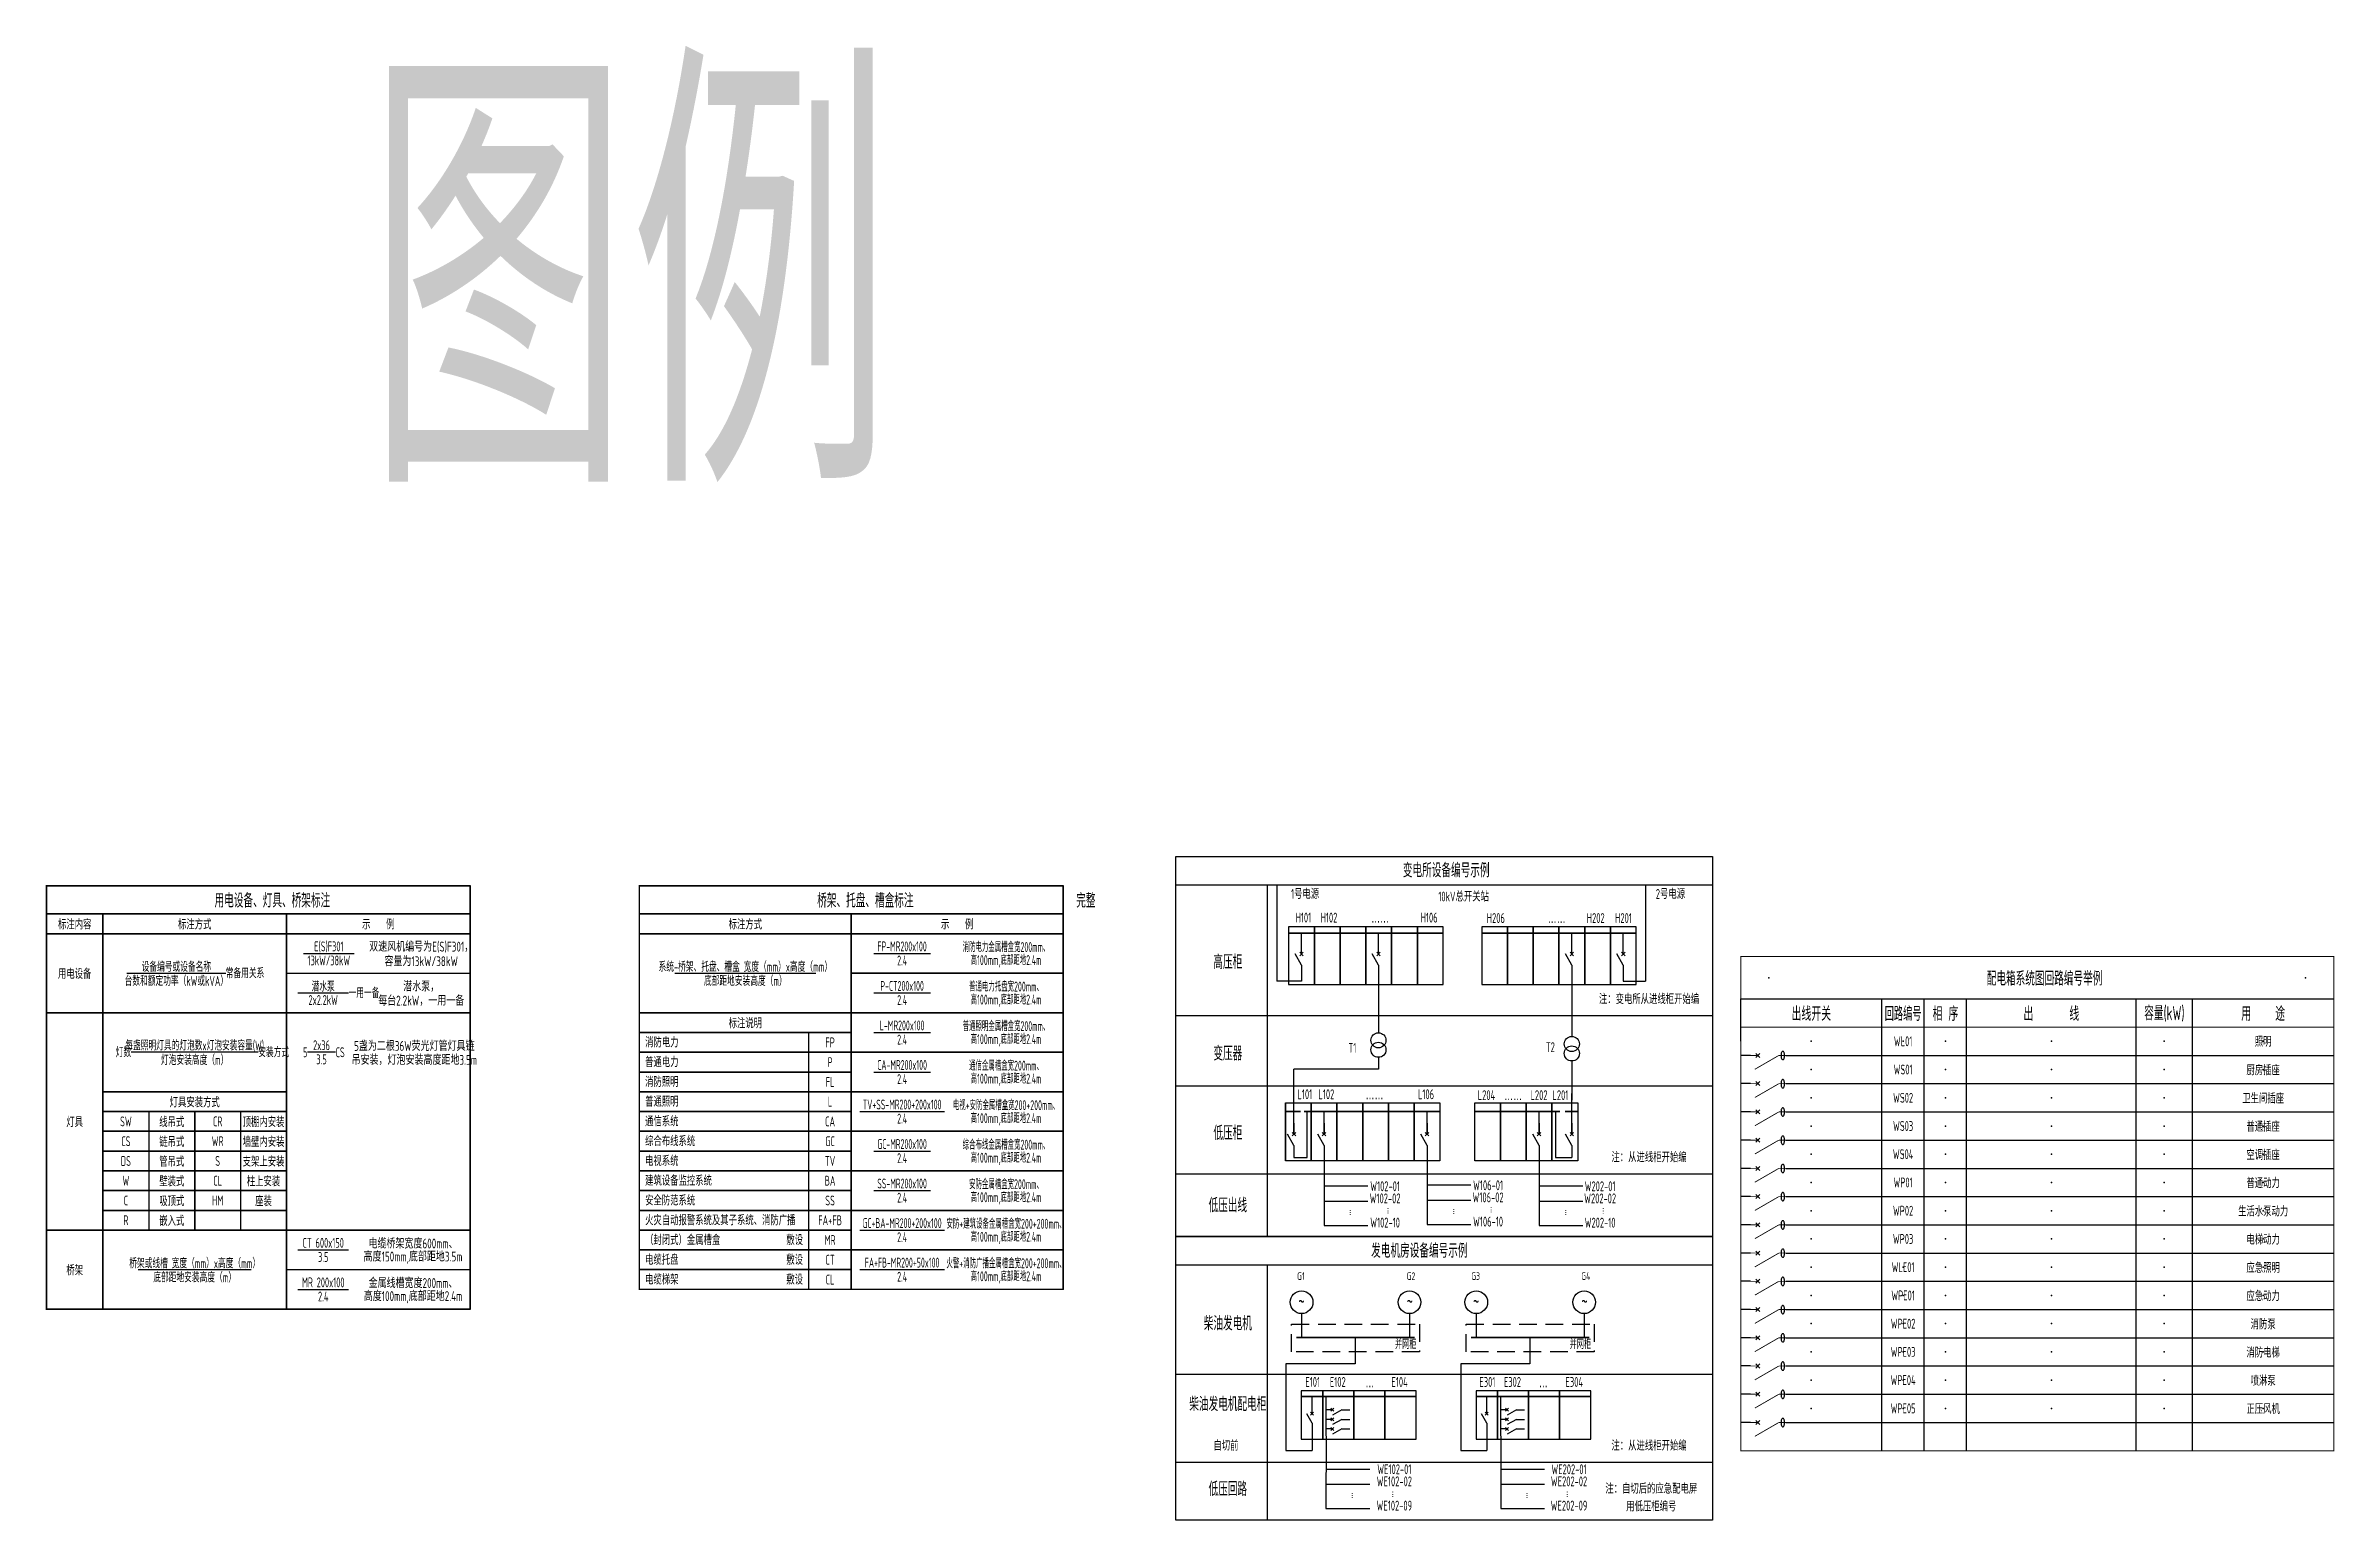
# Model space of a CAD drawing. Header units: millimetres. Extents: x -714894 to -525595, y 3400 to 234118.
# Drawn here: x -647370 to -566327, y 181895 to 234118 of the extents above; entities that cross this region are included whole.
import ezdxf
from ezdxf.enums import TextEntityAlignment as Align

# ---------------------------------------------------------------- set-up
doc = ezdxf.new("R2010")
doc.units = ezdxf.units.MM
doc.header["$LTSCALE"] = 500
doc.linetypes.add('HIDDEN', pattern=[0.375, 0.25, -0.125])
for name, color, linetype in [('0E-SY-L', 7, 'Continuous'), ('E-POWR-DEVC', 3, 'Continuous'), ('E-POWR-EQPM', 3, 'Continuous'), ('E-UNIV-AB', 10, 'Continuous'), ('E-UNIV-DIAG', 2, 'Continuous'), ('E-UNIV-NOTE', 6, 'Continuous'), ('E-UNIV-WIRE', 4, 'Continuous')]:
    doc.layers.add(name, color=color, linetype=linetype)
doc.styles.get("Standard").update_dxf_attribs({"font": '', "width": 0.7})
doc.styles.add('TH-STYLE3', font='tssdeng.shx', dxfattribs={"width": 0.65, "bigfont": 'tssdchn.shx'})
doc.styles.get('Standard').set_extended_font_data('SimSun')

msp = doc.modelspace()

# ---------------------------------------------------------------- texts
at = {"layer": '0E-SY-L', "color": 3, "ltscale": 1.5, "style": 'TH-STYLE3', "width": 0.65}
msp.add_text('…', height=267, rotation=90, dxfattribs=at).set_placement((-593525, 192792), align=Align.CENTER)
at = {"layer": 'E-POWR-EQPM', "style": 'TH-STYLE3', "width": 0.65}
for p in [(-601148, 192794), (-597493, 192829), (-601080, 182770), (-594893, 182770)]:
    msp.add_text('…', height=267, rotation=90, dxfattribs=at).set_placement(p, align=Align.CENTER)
at = {"layer": 'E-POWR-EQPM', "linetype": 'HIDDEN', "ltscale": 1.5, "style": 'TH-STYLE3', "width": 0.65}
for p in [(-602901, 189368), (-599064, 189368), (-596715, 189368), (-592878, 189368)]:
    msp.add_text('~', height=533, dxfattribs=at).set_placement(p, align=Align.CENTER)
at = {"layer": 'E-UNIV-NOTE', "style": 'TH-STYLE3'}
for s, height, width, p in [('图例', 14000, 0.7, (-626685, 226390)), ('变电所设备编号示例', 500, 0.65, (-597775, 204942)), ('用电设备、灯具、桥架标注', 500, 0.65, (-639345, 203870)), ('桥架、托盘、槽盒标注', 500, 0.65, (-618345, 203870)), ('完整', 500, 0.65, (-610535, 203870)), ('标注内容', 350, 0.65, (-646345, 203020)), ('标注方式', 350, 0.65, (-642095, 203020)), ('示    例', 350, 0.65, (-635595, 203020)), ('标注方式', 350, 0.65, (-622595, 203020)), ('示    例', 350, 0.65, (-615095, 203020)), ('13kW/38kW', 350, 0.6, (-637345, 201720)), ('E(S)F301', 350, 0.6, (-637345, 202220)), ('双速风机编号为E(S)F301，', 350, 0.7, (-634074, 202220)), ('容量为13kW/38kW', 350, 0.7, (-634074, 201720)), ('FP-MR200x100', 350, 0.5, (-617043, 202220)), ('2.4', 350, 0.5, (-617043, 201720)), ('消防电力金属槽盒宽200mm、', 350, 0.5, (-613363, 202220)), ('高100mm,底部距地2.4m', 350, 0.5, (-613363, 201720)), ('高压柜', 500, 0.65, (-605508, 201694)), ('用电设备', 350, 0.65, (-646345, 201270)), ('台数和额定功率（kW或kVA）', 350, 0.6, (-642745, 201020)), ('设备编号或设备名称', 350, 0.6, (-642745, 201520)), ('潜水泵', 350, 0.6, (-637545, 200820)), ('潜水泵，', 350, 0.7, (-634074, 200820)), ('系统-桥架、托盘、槽盒 宽度（mm）x高度（mm）', 350, 0.6, (-622595, 201520)), ('底部距地安装高度（m）', 350, 0.6, (-622595, 201020)), ('P-CT200x100', 350, 0.5, (-617043, 200820)), ('普通电力托盘宽200mm、', 350, 0.5, (-613363, 200820)), ('配电箱系统图回路编号举例', 500, 0.65, (-576585, 201108)), ('2x2.2kW', 350, 0.6, (-637545, 200320)), ('每台2.2kW，一用一备', 350, 0.7, (-634074, 200320)), ('2.4', 350, 0.5, (-617043, 200320)), ('高100mm,底部距地2.4m', 350, 0.5, (-613363, 200320)), ('标注说明', 350, 0.65, (-622595, 199520)), ('L-MR200x100', 350, 0.5, (-617043, 199420)), ('普通照明金属槽盒宽200mm、', 350, 0.5, (-613363, 199420)), ('出线开关', 500, 0.7, (-584845, 199858)), ('回路编号', 500, 0.5, (-581595, 199858)), ('相 序', 500, 0.7, (-580095, 199858)), ('出      线', 500, 0.7, (-576345, 199858)), ('容量(kW)', 500, 0.6, (-572345, 199858)), ('用    途', 500, 0.7, (-568845, 199858)), ('每盏照明灯具的灯泡数x灯泡安装容量(W)', 350, 0.6, (-642095, 198720)), ('2x36', 350, 0.6, (-637604, 198720)), ('5盏为二根36W荧光灯管灯具链', 350, 0.7, (-634318, 198720)), ('FP', 350, 0.65, (-619595, 198820)), ('2.4', 350, 0.5, (-617043, 198920)), ('高100mm,底部距地2.4m', 350, 0.5, (-613363, 198920)), ('变压器', 500, 0.65, (-605508, 198456)), ('WL01', 350, 0.65, (-581595, 198858)), ('照明', 350, 0.65, (-568845, 198858)), ('灯泡安装高度（m）', 350, 0.6, (-642095, 198220)), ('3.5', 350, 0.6, (-637604, 198220)), ('吊安装，灯泡安装高度距地3.5m', 350, 0.7, (-634318, 198220)), ('P', 350, 0.65, (-619595, 198120)), ('CA-MR200x100', 350, 0.5, (-617043, 198020)), ('通信金属槽盒宽200mm、', 350, 0.5, (-613363, 198020)), ('高100mm,底部距地2.4m', 350, 0.5, (-613363, 197520)), ('WS01', 350, 0.65, (-581595, 197858)), ('厨房插座', 350, 0.65, (-568845, 197858)), ('FL', 350, 0.65, (-619595, 197420)), ('2.4', 350, 0.5, (-617043, 197520)), ('WS02', 350, 0.65, (-581595, 196858)), ('卫生间插座', 350, 0.65, (-568845, 196858)), ('灯具', 350, 0.65, (-646345, 196020)), ('SW', 350, 0.65, (-644532, 196020)), ('线吊式', 350, 0.65, (-642907, 196020)), ('灯具安装方式', 350, 0.65, (-642095, 196720)), ('CR', 350, 0.65, (-641282, 196020)), ('顶棚内安装', 350, 0.65, (-639657, 196020)), ('CA', 350, 0.65, (-619595, 196020)), ('L', 350, 0.65, (-619595, 196720)), ('TV+SS-MR200+200x100', 350, 0.5, (-617043, 196620)), ('2.4', 350, 0.5, (-617043, 196120)), ('电视+安防金属槽盒宽200+200mm、', 350, 0.5, (-613363, 196620)), ('高100mm,底部距地2.4m', 350, 0.5, (-613363, 196120)), ('CS', 350, 0.65, (-644532, 195320)), ('链吊式', 350, 0.65, (-642907, 195320)), ('WR', 350, 0.65, (-641282, 195320)), ('墙壁内安装', 350, 0.65, (-639657, 195320)), ('GC', 350, 0.65, (-619595, 195320)), ('GC-MR200x100', 350, 0.5, (-617043, 195220)), ('综合布线金属槽盒宽200mm、', 350, 0.5, (-613363, 195220)), ('低压柜', 500, 0.65, (-605508, 195636)), ('WS03', 350, 0.65, (-581595, 195858)), ('普通插座', 350, 0.65, (-568845, 195858)), ('DS', 350, 0.65, (-644532, 194620)), ('管吊式', 350, 0.65, (-642907, 194620)), ('S', 350, 0.65, (-641282, 194620)), ('支架上安装', 350, 0.65, (-639657, 194620)), ('TV', 350, 0.65, (-619595, 194620)), ('2.4', 350, 0.5, (-617043, 194720)), ('高100mm,底部距地2.4m', 350, 0.5, (-613363, 194720)), ('WS04', 350, 0.65, (-581595, 194858)), ('空调插座', 350, 0.65, (-568845, 194858)), ('W', 350, 0.65, (-644532, 193920)), ('壁装式', 350, 0.65, (-642907, 193920)), ('CL', 350, 0.65, (-641282, 193920)), ('柱上安装', 350, 0.65, (-639657, 193920)), ('BA', 350, 0.65, (-619595, 193920)), ('SS-MR200x100', 350, 0.5, (-617043, 193820)), ('安防金属槽盒宽200mm、', 350, 0.5, (-613363, 193820)), ('WP01', 350, 0.65, (-581595, 193858)), ('普通动力', 350, 0.65, (-568845, 193858)), ('C', 350, 0.65, (-644532, 193220)), ('吸顶式', 350, 0.65, (-642907, 193220)), ('HM', 350, 0.65, (-641282, 193220)), ('座装', 350, 0.65, (-639657, 193220)), ('SS', 350, 0.65, (-619595, 193220)), ('2.4', 350, 0.5, (-617043, 193320)), ('高100mm,底部距地2.4m', 350, 0.5, (-613363, 193320)), ('低压出线', 500, 0.65, (-605508, 193076)), ('WP02', 350, 0.65, (-581595, 192858)), ('生活水泵动力', 350, 0.65, (-568845, 192858)), ('R', 350, 0.65, (-644532, 192520)), ('嵌入式', 350, 0.65, (-642907, 192520)), ('FA+FB', 350, 0.65, (-619595, 192520)), ('GC+BA-MR200+200x100', 350, 0.5, (-617043, 192420)), ('2.4', 350, 0.5, (-617043, 191920)), ('安防+建筑设备金属槽盒宽200+200mm、', 350, 0.5, (-613363, 192420)), ('高100mm,底部距地2.4m', 350, 0.5, (-613363, 191920)), ('CT 600x150', 350, 0.6, (-637543, 191720)), ('3.5', 350, 0.6, (-637543, 191220)), ('高度150mm,底部距地3.5m', 350, 0.7, (-634363, 191220)), ('电缆桥架宽度600mm、', 350, 0.7, (-634363, 191720)), ('MR', 350, 0.65, (-619595, 191820)), ('CT', 350, 0.65, (-619595, 191120)), ('发电机房设备编号示例', 500, 0.65, (-598726, 191467)), ('WP03', 350, 0.65, (-581595, 191858)), ('电梯动力', 350, 0.65, (-568845, 191858)), ('桥架', 350, 0.65, (-646345, 190770)), ('桥架或线槽 宽度（mm）x高度（mm）', 350, 0.6, (-642095, 191020)), ('底部距地安装高度（m）', 350, 0.6, (-642095, 190520)), ('MR 200x100', 350, 0.6, (-637543, 190320)), ('金属线槽宽度200mm、', 350, 0.7, (-634363, 190320)), ('CL', 350, 0.65, (-619595, 190420)), ('FA+FB-MR200+50x100', 350, 0.5, (-617043, 191020)), ('2.4', 350, 0.5, (-617043, 190520)), ('火警+消防广播金属槽盒宽200+200mm、', 350, 0.5, (-613363, 191020)), ('高100mm,底部距地2.4m', 350, 0.5, (-613363, 190520)), ('WLE01', 350, 0.65, (-581595, 190858)), ('应急照明', 350, 0.65, (-568845, 190858)), ('2.4', 350, 0.6, (-637543, 189820)), ('高度100mm,底部距地2.4m', 350, 0.7, (-634363, 189820)), ('WPE01', 350, 0.65, (-581595, 189858)), ('应急动力', 350, 0.65, (-568845, 189858)), ('柴油发电机', 500, 0.65, (-605508, 188894)), ('WPE02', 350, 0.65, (-581595, 188858)), ('消防泵', 350, 0.65, (-568845, 188858)), ('WPE03', 350, 0.65, (-581595, 187858)), ('消防电梯', 350, 0.65, (-568845, 187858)), ('WPE04', 350, 0.65, (-581595, 186858)), ('喷淋泵', 350, 0.65, (-568845, 186858)), ('柴油发电机配电柜', 500, 0.65, (-605508, 186037)), ('WPE05', 350, 0.65, (-581595, 185858)), ('正压风机', 350, 0.65, (-568845, 185858)), ('低压回路', 500, 0.65, (-605508, 183027))]:
    msp.add_text(s, height=height, dxfattribs=dict(at, width=width)).set_placement(p, align=Align.MIDDLE)
at = {"layer": 'E-UNIV-NOTE', "style": 'TH-STYLE3', "width": 0.65}
for s, p in [('1号电源', (-602773, 203902)), ('2号电源', (-589835, 203902)), ('10kV总开关站', (-597158, 203810)), ('H101', (-602834, 203064)), ('H102', (-601927, 203064)), ('……', (-600117, 203064)), ('H106', (-598380, 203064)), ('H206', (-596018, 203048)), ('……', (-593863, 203048)), ('H202', (-592481, 203048)), ('H201', (-591496, 203048)), ('注：变电所从进线柜开始编', (-590592, 200178)), ('T1', (-601097, 198449)), ('T2', (-594087, 198476)), ('L101', (-602781, 196808)), ('L102', (-602019, 196808)), ('L106', (-598490, 196808)), ('L204', (-596349, 196776)), ('L202', (-594488, 196776)), ('L201', (-593731, 196776)), ('……', (-600314, 196808)), ('……', (-595406, 196776)), ('注：从进线柜开始编', (-590592, 194576)), ('W102-01', (-599940, 193549)), ('W106-01', (-596293, 193584)), ('W202-01', (-592325, 193548)), ('W102-02', (-599940, 193120)), ('W106-02', (-596293, 193155)), ('W202-02', (-592325, 193119)), ('W102-10', (-599940, 192262)), ('W106-10', (-596293, 192297)), ('W202-10', (-592325, 192260)), ('E101', (-602504, 186618)), ('E102', (-601615, 186618)), ('…', (-600482, 186604)), ('E104', (-599427, 186618)), ('E301', (-596317, 186618)), ('E302', (-595429, 186618)), ('…', (-594336, 186604)), ('E304', (-593241, 186618)), ('自切前', (-605576, 184362)), ('注：从进线柜开始编', (-590592, 184362)), ('WE102-02', (-599612, 183097)), ('WE102-01', (-599612, 183526)), ('WE202-02', (-593426, 183097)), ('WE202-01', (-593426, 183526)), ('注：自切后的应急配电屏', (-590513, 182837)), ('WE102-09', (-599612, 182238)), ('WE202-09', (-593426, 182238)), ('用低压柜编号', (-590513, 182210))]:
    msp.add_text(s, height=350, dxfattribs=at).set_placement(p, align=Align.CENTER)
at = {"layer": 'E-UNIV-NOTE', "style": 'TH-STYLE3'}
for s, width, p in [('常备用关系', 0.6, (-640995, 201270)), ('一用一备', 0.6, (-636645, 200570)), ('安装方式', 0.6, (-639845, 198470)), ('CS', 0.6, (-637104, 198470)), ('消防电力', 0.65, (-626145, 198820)), ('普通电力', 0.65, (-626145, 198120)), ('消防照明', 0.65, (-626145, 197420)), ('通信系统', 0.65, (-626145, 196020)), ('普通照明', 0.65, (-626145, 196720)), ('综合布线系统', 0.65, (-626145, 195320)), ('电视系统', 0.65, (-626145, 194620)), ('建筑设备监控系统', 0.65, (-626145, 193920)), ('安全防范系统', 0.65, (-626145, 193220)), ('火灾自动报警系统及其子系统、消防广播', 0.65, (-626145, 192520)), ('电缆托盘', 0.65, (-626145, 191120)), ('（封闭式）金属槽盒', 0.65, (-626145, 191820)), ('敷设', 0.65, (-621145, 191820)), ('敷设', 0.65, (-621145, 191120)), ('电缆梯架', 0.65, (-626145, 190420)), ('敷设', 0.65, (-621145, 190420))]:
    msp.add_text(s, height=350, dxfattribs=dict(at, width=width)).set_placement(p, align=Align.MIDDLE_LEFT)
at = {"layer": 'E-UNIV-NOTE', "style": 'TH-STYLE3', "width": 0.6}
for s, p in [('灯数', (-644345, 198470)), ('5', (-638104, 198470))]:
    msp.add_text(s, height=350, dxfattribs=at).set_placement(p, align=Align.MIDDLE_RIGHT)
at = {"layer": 'E-UNIV-NOTE', "style": 'TH-STYLE3', "width": 0.65}
for p in [(-599816, 192849), (-596160, 192884), (-592192, 192848), (-599649, 182818), (-593463, 182818)]:
    msp.add_text('…', height=267, rotation=90, dxfattribs=at).set_placement(p, align=Align.CENTER)
at = {"layer": 'E-UNIV-NOTE', "linetype": 'Continuous', "style": 'TH-STYLE3', "width": 0.65}
for s, height, p in [('G1', 266.7, (-602919, 190408)), ('G2', 266.7, (-599020, 190408)), ('G3', 266.7, (-596733, 190408)), ('G4', 266.7, (-592833, 190408)), ('并网柜', 300, (-599208, 187965)), ('并网柜', 300, (-593022, 187965))]:
    msp.add_text(s, height=height, dxfattribs=at).set_placement(p, align=Align.CENTER)

# ---------------------------------------------------------------- blocks, each defined once
blk = doc.blocks.new('E-BQR101')
at = {"color": 3}
for p, q in [((-0.71, -3.21), (0.71, -1.79)), ((-0.71, -1.79), (0.71, -3.21))]:
    blk.add_line(p, q, dxfattribs=at)
at = {"color": 3, "const_width": 0.3}
for points in [[(0, 0), (0, -2.5)], [(0, -10), (-4.91, -1.5)], [(0, -10), (0, -12.5)]]:
    blk.add_lwpolyline(points, dxfattribs=at)
at = {"color": 3}
blk.add_lwpolyline([(-1.52, -11.39, 0.197687), (-1.44, -11.59, 0.098837), (-1.08, -11.83, 0.056196), (-0.64, -11.95, 0.042901), (-0.04, -12.01, 0.042901), (0.56, -11.95, 0.056196), (1.01, -11.83, 0.098837), (1.36, -11.59, 0.197687), (1.44, -11.39, 0.197687), (1.36, -11.19, 0.098837), (1.01, -10.95, 0.056196), (0.56, -10.82, 0.042901), (-0.04, -10.77, 0.042901), (-0.64, -10.82, 0.056196), (-1.08, -10.95, 0.098837), (-1.44, -11.19, 0.197687)], format="xyb", close=True, dxfattribs=at)
at = {"layer": 'E-UNIV-AB', "width": 0.6, "flags": 9}
blk.add_attdef('QR', text='', height=3.99, dxfattribs=at).set_placement((5, -4.95), align=Align.MIDDLE)

# ---------------------------------------------------------------- linework, layer by layer
msp.add_line((-587345, 198858), (-587345, 200358))
for p in [(-586345, 201108), (-576263, 201108), (-567345, 201108), (-584845, 198858), (-581595, 198858), (-580095, 198858), (-576345, 198858), (-572345, 198858), (-568845, 198858), (-584845, 197858), (-581595, 197858), (-580095, 197858), (-576345, 197858), (-572345, 197858), (-568845, 197858), (-584845, 196858), (-581595, 196858), (-580095, 196858), (-576345, 196858), (-572345, 196858), (-568845, 196858), (-584845, 195858), (-581595, 195858), (-580095, 195858), (-576345, 195858), (-572345, 195858), (-568845, 195858), (-584845, 194858), (-581595, 194858), (-580095, 194858), (-576345, 194858), (-572345, 194858), (-568845, 194858), (-584845, 193858), (-581595, 193858), (-580095, 193858), (-576345, 193858), (-572345, 193858), (-568845, 193858), (-584845, 192858), (-581595, 192858), (-580095, 192858), (-576345, 192858), (-572345, 192858), (-568845, 192858), (-584845, 191858), (-581595, 191858), (-580095, 191858), (-576345, 191858), (-572345, 191858), (-568845, 191858), (-584845, 190858), (-581595, 190858), (-580095, 190858), (-576345, 190858), (-572345, 190858), (-568845, 190858), (-584845, 189858), (-581595, 189858), (-580095, 189858), (-576345, 189858), (-572345, 189858), (-568845, 189858), (-584845, 188858), (-581595, 188858), (-580095, 188858), (-576345, 188858), (-572345, 188858), (-568845, 188858), (-584845, 187858), (-581595, 187858), (-580095, 187858), (-576345, 187858), (-572345, 187858), (-568845, 187858), (-584845, 186858), (-581595, 186858), (-580095, 186858), (-576345, 186858), (-572345, 186858), (-568845, 186858), (-584845, 185858), (-581595, 185858), (-580095, 185858), (-576345, 185858), (-572345, 185858), (-568845, 185858)]:
    msp.add_point(p)
at = {"layer": '0E-SY-L', "color": 3, "ltscale": 1.5}
for p, q in [((-593327, 201552), (-593327, 199029)), ((-593327, 198161), (-593327, 196777)), ((-593327, 195570), (-593327, 197013)), ((-594486, 195570), (-594486, 196372)), ((-593902, 196372), (-593902, 194740)), ((-594486, 195170), (-594486, 192338)), ((-593902, 194740), (-593327, 194740)), ((-593327, 195170), (-593327, 194740)), ((-594486, 193735), (-592939, 193735)), ((-594486, 193196), (-592939, 193196)), ((-594486, 192338), (-592939, 192338))]:
    msp.add_line(p, q, dxfattribs=at)
at = {"layer": '0E-SY-L', "ltscale": 1.5}
for p, q in [((-594486, 195954), (-594486, 195570)), ((-593327, 195954), (-593327, 195570))]:
    msp.add_line(p, q, dxfattribs=at)
at = {"layer": '0E-SY-L'}
for p, q in [((-602896, 189215), (-602896, 188370)), ((-599075, 189215), (-599075, 188370)), ((-596710, 189215), (-596710, 188370)), ((-592889, 189215), (-592889, 188370))]:
    msp.add_line(p, q, dxfattribs=at)
at = {"layer": '0E-SY-L', "color": 3, "ltscale": 1.5, "const_width": 64}
for points in [[(-596766, 196372), (-593741, 196372)], [(-593574, 196372), (-593118, 196372)]]:
    msp.add_lwpolyline(points, dxfattribs=at)
at = {"layer": 'E-POWR-EQPM'}
for p, q in [((-603770, 204400), (-603770, 200984)), ((-590713, 204400), (-590713, 200984)), ((-602901, 201952), (-602901, 202682)), ((-600175, 201952), (-600175, 202682)), ((-593327, 201952), (-593327, 202682)), ((-591503, 201952), (-591503, 202682)), ((-602901, 201552), (-602901, 200984)), ((-591503, 201552), (-591503, 200984)), ((-602901, 200984), (-603770, 200984)), ((-591503, 200984), (-590713, 200984)), ((-600175, 197872), (-603166, 197872)), ((-600175, 198291), (-600175, 197872)), ((-602694, 194740), (-602694, 196372)), ((-603166, 194740), (-602694, 194740)), ((-602033, 183707), (-600485, 183707)), ((-602033, 183174), (-600485, 183174)), ((-595846, 183707), (-594299, 183707)), ((-595846, 183174), (-594299, 183174)), ((-602033, 182316), (-600485, 182316)), ((-595846, 182316), (-594299, 182316))]:
    msp.add_line(p, q, dxfattribs=at)
at = {"layer": 'E-POWR-EQPM', "linetype": 'Continuous'}
for p, q in [((-602901, 201552), (-603125, 201951)), ((-602838, 202015), (-602963, 201890)), ((-602963, 202015), (-602838, 201890)), ((-600175, 201552), (-600399, 201951)), ((-600112, 202015), (-600237, 201890)), ((-600237, 202015), (-600112, 201890)), ((-593327, 201552), (-593551, 201951)), ((-593264, 202015), (-593389, 201890)), ((-593389, 202015), (-593264, 201890)), ((-591503, 201552), (-591728, 201951)), ((-591441, 202015), (-591566, 201890)), ((-591566, 202015), (-591441, 201890)), ((-603166, 195170), (-603391, 195569)), ((-603104, 195633), (-603229, 195507)), ((-603229, 195633), (-603104, 195507)), ((-602101, 195170), (-602326, 195569)), ((-602039, 195633), (-602164, 195507)), ((-602164, 195633), (-602039, 195507)), ((-598454, 195170), (-598678, 195569)), ((-598391, 195633), (-598516, 195507)), ((-598516, 195633), (-598391, 195507)), ((-594486, 195170), (-594711, 195569)), ((-594424, 195633), (-594549, 195507)), ((-594549, 195633), (-594424, 195507)), ((-593327, 195170), (-593551, 195569)), ((-593264, 195633), (-593389, 195507)), ((-593389, 195633), (-593264, 195507))]:
    msp.add_line(p, q, dxfattribs=at)
at = {"layer": 'E-POWR-EQPM', "ltscale": 1.5}
for p, q in [((-600175, 201552), (-600175, 199159)), ((-603166, 195570), (-603166, 197872)), ((-602101, 195570), (-602101, 196372)), ((-598454, 195570), (-598454, 196372)), ((-603166, 195954), (-603166, 195570)), ((-602101, 195954), (-602101, 195570)), ((-598454, 195954), (-598454, 195570)), ((-603166, 195170), (-603166, 194740)), ((-602101, 195170), (-602101, 192339)), ((-598454, 195170), (-598454, 192374)), ((-602101, 193737), (-600554, 193737)), ((-598454, 193772), (-596906, 193772)), ((-602101, 193198), (-600554, 193198)), ((-598454, 193233), (-596906, 193233)), ((-602101, 192339), (-600554, 192339)), ((-598454, 192374), (-596906, 192374)), ((-601005, 188370), (-601005, 187432)), ((-594818, 188370), (-594818, 187432)), ((-601005, 187432), (-603449, 187432)), ((-603449, 187432), (-603449, 184368)), ((-594818, 187432), (-597262, 187432)), ((-597262, 187432), (-597262, 184368)), ((-602526, 185337), (-602713, 185669)), ((-602474, 185722), (-602578, 185618)), ((-602578, 185722), (-602474, 185618)), ((-602526, 185670), (-602526, 186278)), ((-602032, 185812), (-602032, 186278)), ((-601805, 185808), (-602030, 185808)), ((-601857, 185860), (-601753, 185756)), ((-601857, 185756), (-601753, 185860)), ((-601471, 185808), (-601804, 185621)), ((-601471, 185808), (-601186, 185808)), ((-596340, 185337), (-596527, 185669)), ((-596288, 185722), (-596392, 185618)), ((-596392, 185722), (-596288, 185618)), ((-596340, 185670), (-596340, 186278)), ((-595846, 185812), (-595846, 186278)), ((-595618, 185808), (-595844, 185808)), ((-595670, 185860), (-595566, 185756)), ((-595670, 185756), (-595566, 185860)), ((-595285, 185808), (-595617, 185621)), ((-595285, 185808), (-595000, 185808)), ((-602526, 185337), (-602526, 184368)), ((-602032, 184874), (-602033, 182316)), ((-601805, 185468), (-602030, 185468)), ((-601805, 185128), (-602030, 185128)), ((-601805, 185128), (-602030, 185128)), ((-601857, 185520), (-601753, 185416)), ((-601857, 185416), (-601753, 185520)), ((-601857, 185180), (-601753, 185076)), ((-601857, 185076), (-601753, 185180)), ((-601857, 185180), (-601753, 185076)), ((-601857, 185076), (-601753, 185180)), ((-601471, 185468), (-601804, 185281)), ((-601471, 185128), (-601804, 184941)), ((-601471, 185128), (-601804, 184941)), ((-601471, 185468), (-601186, 185468)), ((-601471, 185128), (-601186, 185128)), ((-601471, 185128), (-601186, 185128)), ((-596340, 185337), (-596340, 184368)), ((-595846, 184874), (-595846, 182316)), ((-595618, 185468), (-595844, 185468)), ((-595618, 185128), (-595844, 185128)), ((-595618, 185128), (-595844, 185128)), ((-595670, 185520), (-595566, 185416)), ((-595670, 185416), (-595566, 185520)), ((-595670, 185180), (-595566, 185076)), ((-595670, 185076), (-595566, 185180)), ((-595670, 185180), (-595566, 185076)), ((-595670, 185076), (-595566, 185180)), ((-595285, 185468), (-595617, 185281)), ((-595285, 185128), (-595617, 184941)), ((-595285, 185128), (-595617, 184941)), ((-595285, 185468), (-595000, 185468)), ((-595285, 185128), (-595000, 185128)), ((-595285, 185128), (-595000, 185128)), ((-603449, 184368), (-602526, 184368)), ((-597262, 184368), (-596340, 184368))]:
    msp.add_line(p, q, dxfattribs=at)
at = {"layer": 'E-POWR-EQPM', "const_width": 64}
for points in [[(-597886, 202685), (-603357, 202685)], [(-591047, 202685), (-596518, 202685)]]:
    msp.add_lwpolyline(points, dxfattribs=at)
at = {"layer": 'E-POWR-EQPM'}
for points in [[(-602445, 202916), (-603357, 202916), (-603357, 200864), (-602445, 200864)], [(-601533, 202916), (-602445, 202916), (-602445, 200864), (-601533, 200864)], [(-600621, 202916), (-601533, 202916), (-601533, 200864), (-600621, 200864)], [(-599709, 202916), (-600621, 202916), (-600621, 200864), (-599709, 200864)], [(-598797, 202916), (-599709, 202916), (-599709, 200864), (-598797, 200864)], [(-597886, 202916), (-598797, 202916), (-598797, 200864), (-597886, 200864)], [(-595607, 202916), (-596518, 202916), (-596518, 200864), (-595607, 200864)], [(-594695, 202916), (-595607, 202916), (-595607, 200864), (-594695, 200864)], [(-593783, 202916), (-594695, 202916), (-594695, 200864), (-593783, 200864)], [(-592871, 202916), (-593783, 202916), (-593783, 200864), (-592871, 200864)], [(-591959, 202916), (-592871, 202916), (-592871, 200864), (-591959, 200864)], [(-591047, 202916), (-591959, 202916), (-591959, 200864), (-591047, 200864)], [(-603469, 196677), (-602557, 196677), (-602557, 194624), (-603469, 194624)], [(-602557, 196677), (-601645, 196677), (-601645, 194624), (-602557, 194624)], [(-601645, 196677), (-600733, 196677), (-600733, 194624), (-601645, 194624)], [(-600733, 196677), (-599822, 196677), (-599822, 194624), (-600733, 194624)], [(-599822, 196677), (-598910, 196677), (-598910, 194624), (-599822, 194624)], [(-598910, 196677), (-597998, 196677), (-597998, 194624), (-598910, 194624)], [(-596766, 196677), (-595854, 196677), (-595854, 194624), (-596766, 194624)], [(-595854, 196677), (-594942, 196677), (-594942, 194624), (-595854, 194624)], [(-594942, 196677), (-594030, 196677), (-594030, 194624), (-594942, 194624)], [(-594030, 196677), (-593118, 196677), (-593118, 194624), (-594030, 194624)]]:
    msp.add_lwpolyline(points, close=True, dxfattribs=at)
at = {"layer": 'E-POWR-EQPM', "ltscale": 1.5}
for points, const_width in [([(-603469, 196372), (-602930, 196372)], 64), ([(-602810, 196372), (-597998, 196372)], 64), ([(-603081, 188370), (-598891, 188370)], 53.3), ([(-596894, 188370), (-592704, 188370)], 53.3), ([(-598844, 186280), (-602906, 186280)], 53.3), ([(-602032, 184874), (-602032, 186116)], 53.3), ([(-592658, 186280), (-596720, 186280)], 53.3), ([(-595846, 184874), (-595846, 186116)], 53.3)]:
    msp.add_lwpolyline(points, dxfattribs=dict(at, const_width=const_width))
at = {"layer": 'E-POWR-EQPM'}
msp.add_lwpolyline([(-603469, 196677), (-603469, 194624)], dxfattribs=at)
at = {"layer": 'E-POWR-EQPM', "linetype": 'HIDDEN', "ltscale": 5}
for points in [[(-603252, 187859), (-603252, 188840), (-598719, 188840), (-598719, 187859)], [(-597066, 187859), (-597066, 188840), (-592533, 188840), (-592533, 187859)]]:
    msp.add_lwpolyline(points, close=True, dxfattribs=at)
at = {"layer": 'E-POWR-EQPM', "ltscale": 1.5}
for points in [[(-602146, 186473), (-602906, 186473), (-602906, 184763), (-602146, 184763)], [(-601046, 186473), (-602146, 186473), (-602146, 184763), (-601046, 184763)], [(-599945, 186473), (-601046, 186473), (-601046, 184763), (-599945, 184763)], [(-598844, 186473), (-599945, 186473), (-599945, 184763), (-598844, 184763)], [(-595960, 186473), (-596720, 186473), (-596720, 184763), (-595960, 184763)], [(-594859, 186473), (-595960, 186473), (-595960, 184763), (-594859, 184763)], [(-593758, 186473), (-594859, 186473), (-594859, 184763), (-593758, 184763)], [(-592658, 186473), (-593758, 186473), (-593758, 184763), (-592658, 184763)]]:
    msp.add_lwpolyline(points, close=True, dxfattribs=at)
at = {"layer": 'E-POWR-EQPM'}
for centre, radius in [((-600175, 198893), 267), ((-600175, 198558), 267), ((-593327, 198763), 267), ((-593327, 198428), 267), ((-602896, 189615), 400), ((-599075, 189615), 400), ((-596710, 189615), 400), ((-592889, 189615), 400)]:
    msp.add_circle(centre, radius, dxfattribs=at)
at = {"layer": 'E-UNIV-DIAG'}
for p, q in [((-607345, 204400), (-588345, 204400)), ((-604114, 204400), (-604114, 191945)), ((-638845, 202670), (-638845, 203370)), ((-619845, 203370), (-611345, 203370)), ((-618845, 202670), (-618845, 203370)), ((-618845, 202670), (-611345, 202670)), ((-638845, 201270), (-632345, 201270)), ((-618845, 201270), (-611345, 201270)), ((-587345, 200358), (-566345, 200358)), ((-582345, 199358), (-582345, 200358)), ((-580845, 199358), (-580845, 200358)), ((-579345, 199358), (-579345, 200358)), ((-573345, 199358), (-573345, 200358)), ((-571345, 199358), (-571345, 200358)), ((-618845, 199870), (-611345, 199870)), ((-618845, 199170), (-618845, 199870)), ((-607345, 199771), (-588345, 199771)), ((-620345, 198470), (-620345, 199170)), ((-582345, 198358), (-582345, 199358)), ((-580845, 198358), (-580845, 199358)), ((-579345, 198358), (-579345, 199358)), ((-573345, 198358), (-573345, 199358)), ((-571345, 198358), (-571345, 199358)), ((-620345, 197770), (-620345, 198470)), ((-620345, 197070), (-620345, 197770)), ((-585745, 198358), (-566345, 198358)), ((-582345, 197358), (-582345, 198358)), ((-580845, 197358), (-580845, 198358)), ((-579345, 197358), (-579345, 198358)), ((-573345, 197358), (-573345, 198358)), ((-571345, 197358), (-571345, 198358)), ((-620345, 196370), (-620345, 197070)), ((-618845, 197070), (-611345, 197070)), ((-607345, 197284), (-588345, 197284)), ((-585745, 197358), (-566345, 197358)), ((-582345, 196358), (-582345, 197358)), ((-580845, 196358), (-580845, 197358)), ((-579345, 196358), (-579345, 197358)), ((-573345, 196358), (-573345, 197358)), ((-571345, 196358), (-571345, 197358)), ((-643720, 196370), (-643720, 195670)), ((-640470, 196370), (-640470, 195670)), ((-620345, 195670), (-620345, 196370)), ((-585745, 196358), (-566345, 196358)), ((-582345, 195358), (-582345, 196358)), ((-580845, 195358), (-580845, 196358)), ((-579345, 195358), (-579345, 196358)), ((-573345, 195358), (-573345, 196358)), ((-571345, 195358), (-571345, 196358)), ((-643720, 195670), (-643720, 194970)), ((-640470, 195670), (-640470, 194970)), ((-620345, 194970), (-620345, 195670)), ((-618845, 195670), (-611345, 195670)), ((-585745, 195358), (-566345, 195358)), ((-582345, 194358), (-582345, 195358)), ((-580845, 194358), (-580845, 195358)), ((-579345, 194358), (-579345, 195358)), ((-573345, 194358), (-573345, 195358)), ((-571345, 194358), (-571345, 195358)), ((-643720, 194970), (-643720, 194270)), ((-640470, 194970), (-640470, 194270)), ((-620345, 194270), (-620345, 194970)), ((-643720, 194270), (-643720, 193570)), ((-640470, 194270), (-640470, 193570)), ((-620345, 193570), (-620345, 194270)), ((-607345, 194169), (-588345, 194169)), ((-585745, 194358), (-566345, 194358)), ((-582345, 193358), (-582345, 194358)), ((-580845, 193358), (-580845, 194358)), ((-579345, 193358), (-579345, 194358)), ((-573345, 193358), (-573345, 194358)), ((-571345, 193358), (-571345, 194358)), ((-643720, 193570), (-643720, 192870)), ((-640470, 193570), (-640470, 192870)), ((-620345, 192870), (-620345, 193570)), ((-585745, 193358), (-566345, 193358)), ((-582345, 192358), (-582345, 193358)), ((-580845, 192358), (-580845, 193358)), ((-579345, 192358), (-579345, 193358)), ((-573345, 192358), (-573345, 193358)), ((-571345, 192358), (-571345, 193358)), ((-643720, 192870), (-643720, 192170)), ((-640470, 192870), (-640470, 192170)), ((-620345, 192170), (-620345, 192870)), ((-620345, 191470), (-620345, 192170)), ((-585745, 192358), (-566345, 192358)), ((-582345, 191358), (-582345, 192358)), ((-580845, 191358), (-580845, 192358)), ((-579345, 191358), (-579345, 192358)), ((-573345, 191358), (-573345, 192358)), ((-571345, 191358), (-571345, 192358)), ((-620345, 190770), (-620345, 191470)), ((-585745, 191358), (-566345, 191358)), ((-582345, 190358), (-582345, 191358)), ((-580845, 190358), (-580845, 191358)), ((-579345, 190358), (-579345, 191358)), ((-573345, 190358), (-573345, 191358)), ((-571345, 190358), (-571345, 191358)), ((-638845, 190770), (-632345, 190770)), ((-620345, 190070), (-620345, 190770)), ((-607345, 190945), (-588345, 190945)), ((-604114, 190945), (-604114, 181895)), ((-585745, 190358), (-566345, 190358)), ((-582345, 189358), (-582345, 190358)), ((-580845, 189358), (-580845, 190358)), ((-579345, 189358), (-579345, 190358)), ((-573345, 189358), (-573345, 190358)), ((-571345, 189358), (-571345, 190358)), ((-585745, 189358), (-566345, 189358)), ((-582345, 188358), (-582345, 189358)), ((-580845, 188358), (-580845, 189358)), ((-579345, 188358), (-579345, 189358)), ((-573345, 188358), (-573345, 189358)), ((-571345, 188358), (-571345, 189358)), ((-585745, 188358), (-566345, 188358)), ((-582345, 187358), (-582345, 188358)), ((-580845, 187358), (-580845, 188358)), ((-579345, 187358), (-579345, 188358)), ((-573345, 187358), (-573345, 188358)), ((-571345, 187358), (-571345, 188358)), ((-585745, 187358), (-566345, 187358)), ((-582345, 186358), (-582345, 187358)), ((-580845, 186358), (-580845, 187358)), ((-579345, 186358), (-579345, 187358)), ((-573345, 186358), (-573345, 187358)), ((-571345, 186358), (-571345, 187358)), ((-607345, 187069), (-588345, 187069)), ((-585745, 186358), (-566345, 186358)), ((-582345, 185358), (-582345, 186358)), ((-580845, 185358), (-580845, 186358)), ((-579345, 185358), (-579345, 186358)), ((-573345, 185358), (-573345, 186358)), ((-571345, 185358), (-571345, 186358)), ((-585745, 185358), (-566345, 185358)), ((-582345, 184358), (-582345, 185358)), ((-580845, 184358), (-580845, 185358)), ((-579345, 184358), (-579345, 185358)), ((-573345, 184358), (-573345, 185358)), ((-571345, 184358), (-571345, 185358)), ((-607345, 183955), (-588345, 183955))]:
    msp.add_line(p, q, dxfattribs=at)
for points in [[(-607345, 205400), (-588345, 205400), (-588345, 191945), (-607345, 191945)], [(-632345, 203370), (-647345, 203370), (-647345, 204370), (-632345, 204370)], [(-611345, 203370), (-626345, 203370), (-626345, 204370), (-611345, 204370)], [(-645345, 202670), (-647345, 202670), (-647345, 203370), (-645345, 203370)], [(-645345, 199870), (-647345, 199870), (-647345, 202670), (-645345, 202670)], [(-638845, 202670), (-645345, 202670), (-645345, 203370), (-638845, 203370)], [(-638845, 199870), (-645345, 199870), (-645345, 202670), (-638845, 202670)], [(-632345, 202670), (-638845, 202670), (-638845, 203370), (-632345, 203370)], [(-632345, 199870), (-638845, 199870), (-638845, 202670), (-632345, 202670)], [(-618845, 202670), (-626345, 202670), (-626345, 203370), (-618845, 203370)], [(-618845, 199870), (-626345, 199870), (-626345, 202670), (-618845, 202670)], [(-611345, 202670), (-618845, 202670), (-618845, 203370), (-611345, 203370)], [(-618845, 202670), (-611345, 202670), (-611345, 201270), (-618845, 201270)], [(-618845, 201270), (-611345, 201270), (-611345, 199870), (-618845, 199870)], [(-645345, 192170), (-647345, 192170), (-647345, 199870), (-645345, 199870)], [(-638845, 197070), (-645345, 197070), (-645345, 199870), (-638845, 199870)], [(-632345, 192170), (-638845, 192170), (-638845, 199870), (-632345, 199870)], [(-618845, 199170), (-626345, 199170), (-626345, 199870), (-618845, 199870)], [(-618845, 199870), (-611345, 199870), (-611345, 198470), (-618845, 198470)], [(-618845, 198470), (-626345, 198470), (-626345, 199170), (-618845, 199170)], [(-618845, 197770), (-626345, 197770), (-626345, 198470), (-618845, 198470)], [(-618845, 197070), (-626345, 197070), (-626345, 197770), (-618845, 197770)], [(-618845, 198470), (-611345, 198470), (-611345, 197070), (-618845, 197070)], [(-638845, 196370), (-645345, 196370), (-645345, 197070), (-638845, 197070)], [(-618845, 196370), (-626345, 196370), (-626345, 197070), (-618845, 197070)], [(-618845, 197070), (-611345, 197070), (-611345, 195670), (-618845, 195670)], [(-642095, 195670), (-645345, 195670), (-645345, 196370), (-642095, 196370)], [(-638845, 195670), (-642095, 195670), (-642095, 196370), (-638845, 196370)], [(-618845, 195670), (-626345, 195670), (-626345, 196370), (-618845, 196370)], [(-642095, 194970), (-645345, 194970), (-645345, 195670), (-642095, 195670)], [(-638845, 194970), (-642095, 194970), (-642095, 195670), (-638845, 195670)], [(-618845, 194970), (-626345, 194970), (-626345, 195670), (-618845, 195670)], [(-618845, 195670), (-611345, 195670), (-611345, 194270), (-618845, 194270)], [(-642095, 194270), (-645345, 194270), (-645345, 194970), (-642095, 194970)], [(-638845, 194270), (-642095, 194270), (-642095, 194970), (-638845, 194970)], [(-618845, 194270), (-626345, 194270), (-626345, 194970), (-618845, 194970)], [(-642095, 193570), (-645345, 193570), (-645345, 194270), (-642095, 194270)], [(-638845, 193570), (-642095, 193570), (-642095, 194270), (-638845, 194270)], [(-618845, 193570), (-626345, 193570), (-626345, 194270), (-618845, 194270)], [(-618845, 194270), (-611345, 194270), (-611345, 192870), (-618845, 192870)], [(-642095, 192870), (-645345, 192870), (-645345, 193570), (-642095, 193570)], [(-638845, 192870), (-642095, 192870), (-642095, 193570), (-638845, 193570)], [(-618845, 192870), (-626345, 192870), (-626345, 193570), (-618845, 193570)], [(-645345, 189370), (-647345, 189370), (-647345, 192170), (-645345, 192170)], [(-642095, 192170), (-645345, 192170), (-645345, 192870), (-642095, 192870)], [(-638845, 189370), (-645345, 189370), (-645345, 192170), (-638845, 192170)], [(-638845, 192170), (-642095, 192170), (-642095, 192870), (-638845, 192870)], [(-632345, 189370), (-638845, 189370), (-638845, 192170), (-632345, 192170)], [(-618845, 192170), (-626345, 192170), (-626345, 192870), (-618845, 192870)], [(-618845, 191470), (-626345, 191470), (-626345, 192170), (-618845, 192170)], [(-618845, 192870), (-611345, 192870), (-611345, 191470), (-618845, 191470)], [(-618845, 190770), (-626345, 190770), (-626345, 191470), (-618845, 191470)], [(-618845, 191470), (-611345, 191470), (-611345, 190070), (-618845, 190070)], [(-607345, 191945), (-588345, 191945), (-588345, 181895), (-607345, 181895)], [(-618845, 190070), (-626345, 190070), (-626345, 190770), (-618845, 190770)]]:
    msp.add_lwpolyline(points, close=True, dxfattribs=at)
at = {"layer": 'E-UNIV-DIAG', "const_width": 50}
for points in [[(-632345, 189370), (-647345, 189370), (-647345, 204370), (-632345, 204370)], [(-611345, 190070), (-626345, 190070), (-626345, 204370), (-611345, 204370)]]:
    msp.add_lwpolyline(points, close=True, dxfattribs=at)
at = {"layer": 'E-UNIV-DIAG', "const_width": 35}
for points in [[(-587345, 199358), (-587345, 201858), (-566345, 201858), (-566345, 199358)], [(-566345, 199358), (-587345, 199358)], [(-587345, 199358), (-587345, 198358)], [(-566345, 198358), (-566345, 199358)], [(-587345, 198358), (-587345, 197358)], [(-566345, 197358), (-566345, 198358)], [(-587345, 197358), (-587345, 196358)], [(-566345, 196358), (-566345, 197358)], [(-587345, 196358), (-587345, 195358)], [(-566345, 195358), (-566345, 196358)], [(-587345, 195358), (-587345, 194358)], [(-566345, 194358), (-566345, 195358)], [(-587345, 194358), (-587345, 193358)], [(-566345, 193358), (-566345, 194358)], [(-587345, 193358), (-587345, 192358)], [(-566345, 192358), (-566345, 193358)], [(-587345, 192358), (-587345, 191358)], [(-566345, 191358), (-566345, 192358)], [(-587345, 191358), (-587345, 190358)], [(-566345, 190358), (-566345, 191358)], [(-587345, 190358), (-587345, 189358)], [(-566345, 189358), (-566345, 190358)], [(-587345, 189358), (-587345, 188358)], [(-566345, 188358), (-566345, 189358)], [(-587345, 188358), (-587345, 187358)], [(-566345, 187358), (-566345, 188358)], [(-587345, 187358), (-587345, 186358)], [(-566345, 186358), (-566345, 187358)], [(-587345, 186358), (-587345, 185358)], [(-566345, 185358), (-566345, 186358)], [(-587345, 185358), (-587345, 184358), (-566345, 184358), (-566345, 185358)]]:
    msp.add_lwpolyline(points, dxfattribs=at)
at = {"layer": 'E-UNIV-NOTE'}
for p, q in [((-638245, 201970), (-636445, 201970)), ((-618043, 201970), (-616043, 201970)), ((-644495, 201270), (-640995, 201270)), ((-625095, 201270), (-620095, 201270)), ((-638445, 200570), (-636645, 200570)), ((-618043, 200570), (-616043, 200570)), ((-618043, 199170), (-616043, 199170)), ((-639845, 198470), (-644345, 198470)), ((-637104, 198470), (-638104, 198470)), ((-618043, 197770), (-616043, 197770)), ((-618543, 196370), (-615543, 196370)), ((-618043, 194970), (-616043, 194970)), ((-618043, 193570), (-616043, 193570)), ((-618543, 192170), (-615543, 192170)), ((-638443, 191470), (-636643, 191470)), ((-644095, 190770), (-640095, 190770)), ((-618543, 190770), (-615543, 190770)), ((-638443, 190070), (-636643, 190070))]:
    msp.add_line(p, q, dxfattribs=at)
at = {"layer": 'E-UNIV-WIRE'}
for p, q in [((-586995, 198358), (-587345, 198358)), ((-586995, 197358), (-587345, 197358)), ((-586995, 196358), (-587345, 196358)), ((-586995, 195358), (-587345, 195358)), ((-586995, 194358), (-587345, 194358)), ((-586995, 193358), (-587345, 193358)), ((-586995, 192358), (-587345, 192358)), ((-586995, 191358), (-587345, 191358)), ((-586995, 190358), (-587345, 190358)), ((-586995, 189358), (-587345, 189358)), ((-586995, 188358), (-587345, 188358)), ((-586995, 187358), (-587345, 187358)), ((-586995, 186358), (-587345, 186358)), ((-586995, 185358), (-587345, 185358))]:
    msp.add_line(p, q, dxfattribs=at)

# ---------------------------------------------------------------- block references
at = {"layer": 'E-POWR-DEVC', "xscale": 100, "yscale": 100, "zscale": 100, "rotation": 90}
for p in [(-586995, 198358), (-586995, 197358), (-586995, 196358), (-586995, 195358), (-586995, 194358), (-586995, 193358), (-586995, 192358), (-586995, 191358), (-586995, 190358), (-586995, 189358), (-586995, 188358), (-586995, 187358), (-586995, 186358), (-586995, 185358)]:
    msp.add_blockref('E-BQR101', p, dxfattribs=at)

msp.set_redraw_order([(e.dxf.handle, doc.entitydb.next_handle()) for e in msp.query("TEXT MTEXT ATTDEF DIMENSION ARC_DIMENSION")])  # texts and dimensions are drawn at this point

doc.saveas('drawing.dxf')
